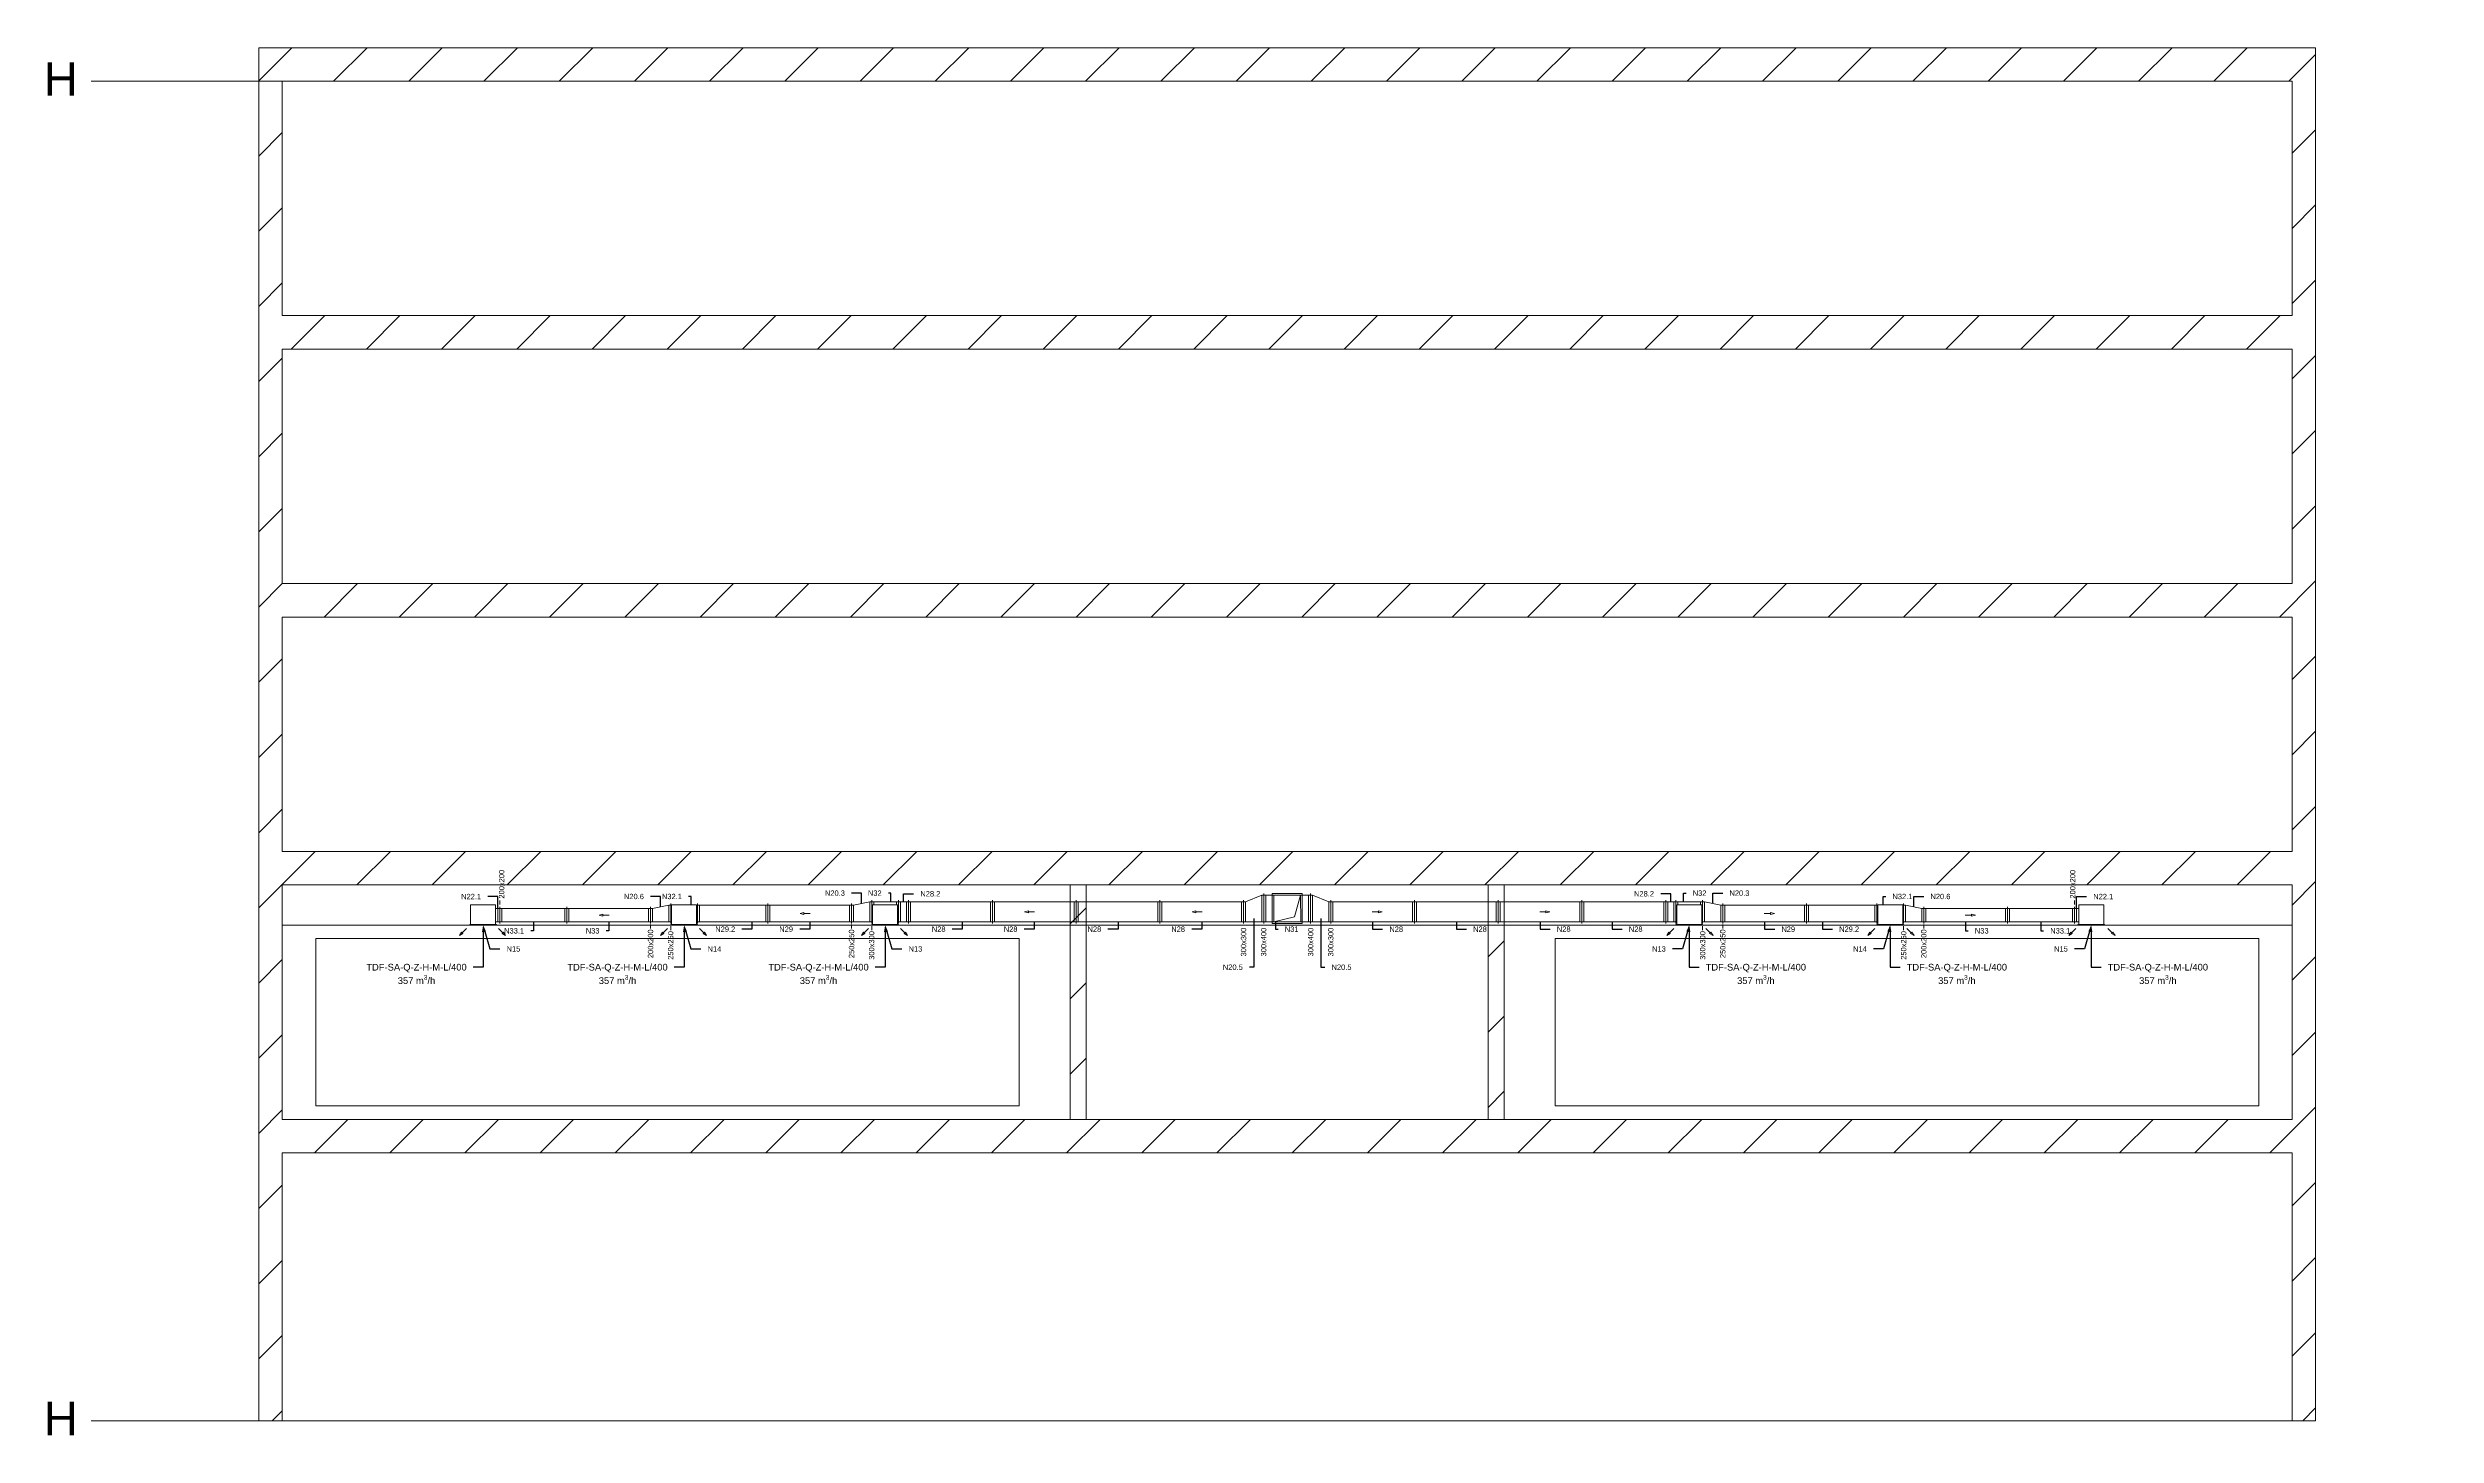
# Model space of a CAD drawing. Header units: millimetres. Extents: x 59762 to 60194, y -87842 to -87548.
# Drawn here: x 60158.5 to 60194.15, y -87785.99 to -87765.27 of the extents above; entities that cross this region are included whole.
import ezdxf
from ezdxf import colors
from ezdxf.entities.mleader import LeaderData, LeaderLine
from ezdxf.math import Vec2, Vec3

# ---------------------------------------------------------------- set-up
doc = ezdxf.new("R2010")
doc.units = ezdxf.units.MM
doc.linetypes.add('ACAD_ISO02W100', pattern=[15, 12, -3])
doc.linetypes.add('JIS_02_1.2', pattern=[2.5, 1.25, -1.25])
for name, color, linetype, lineweight in [('kanały', 7, 'Continuous', 20), ('nawi. strzałki', 150, 'Continuous', 20), ('Nawiew opis', 150, 'Continuous', 20), ('opisy', 7, 'Continuous', 13), ('wymiary', 7, 'Continuous', 13)]:
    doc.layers.add(name, color=color, linetype=linetype, lineweight=lineweight)
doc.layers.add('osie', color=7, linetype='JIS_02_1.2', lineweight=5, transparency=0.7)
doc.layers.add('podkład', color=7, linetype='Continuous', lineweight=13, transparency=0.7)
doc.styles.get("Standard").update_dxf_attribs({"font": 'arial.ttf', "height": 0.02})
doc.styles.add('styl1', font='arial.ttf', dxfattribs={"height": 0.08})
pattern_1 = [(45, (57154.0613, -93789.5931), (-0.56126601, 0.56126601), [])]

# ---------------------------------------------------------------- blocks, each defined once
blk = doc.blocks.new('_None')

msp = doc.modelspace()

# ---------------------------------------------------------------- hatches: boundary and pattern name
at = {"layer": 'podkład'}
h = msp.add_hatch(dxfattribs=at)
h.set_pattern_fill('ANSI31', color=256, scale=0.25)
h.set_pattern_definition(pattern_1)
h.paths.add_polyline_path([(60192.346013, -87765.270763), (60161.646013, -87765.270763), (60161.646013, -87785.770763), (60161.996013, -87785.770763), (60161.996013, -87781.770763), (60191.996013, -87781.770763), (60191.996013, -87785.770763), (60192.346013, -87785.770763)])
h.paths.add_polyline_path([(60161.996013, -87769.770763), (60191.996013, -87769.770763), (60191.996013, -87773.270763), (60161.996013, -87773.270763)], flags=16)
h.paths.add_polyline_path([(60161.996013, -87769.270763), (60161.996013, -87765.770763), (60191.996013, -87765.770763), (60191.996013, -87769.270763)], flags=16)
h.paths.add_polyline_path([(60161.996013, -87773.770763), (60191.996013, -87773.770763), (60191.996013, -87777.270763), (60161.996013, -87777.270763)], flags=16)
h.paths.add_polyline_path([(60161.996013, -87777.770763), (60191.996013, -87777.770763), (60191.996013, -87777.870763), (60191.996013, -87781.270763), (60161.996013, -87781.270763), (60161.996013, -87777.870763)], flags=16)
h.paths.add_polyline_path([(60162.496013, -87778.170763), (60172.996013, -87778.170763), (60172.996013, -87780.670763), (60162.496013, -87780.670763)], flags=0)
h.paths.add_polyline_path([(60180.996013, -87778.170763), (60191.496013, -87778.170763), (60191.496013, -87780.670763), (60180.996013, -87780.670763)], flags=0)
h.paths.add_polyline_path([(60180.236013, -87777.870763), (60179.996013, -87777.870763), (60179.996013, -87781.270763), (60180.236013, -87781.270763)], flags=0)
h.paths.add_polyline_path([(60173.996013, -87777.870763), (60173.756013, -87777.870763), (60173.756013, -87781.270763), (60173.996013, -87781.270763)], flags=0)
h = msp.add_hatch(dxfattribs=at)
h.set_pattern_fill('ANSI31', color=256, scale=0.25)
h.set_pattern_definition(pattern_1)
h.paths.add_polyline_path([(60173.996013, -87777.870763), (60173.756013, -87777.870763), (60173.756013, -87781.270763), (60173.996013, -87781.270763)])
h.paths.add_polyline_path([(60180.236013, -87777.870763), (60179.996013, -87777.870763), (60179.996013, -87781.270763), (60180.236013, -87781.270763)])

# ---------------------------------------------------------------- linework, layer by layer
at = {"layer": 'kanały', "ltscale": 20}
for p, q in [((60176.616013, -87777.920763), (60176.376013, -87778.020763)), ((60176.616013, -87778.320763), (60176.616013, -87777.920763)), ((60176.616013, -87777.920763), (60176.646013, -87777.920763)), ((60176.646013, -87777.895763), (60176.646013, -87777.920763)), ((60176.646013, -87777.895763), (60176.646013, -87777.920763)), ((60176.646013, -87778.320763), (60176.646013, -87777.920763)), ((60176.646013, -87778.320763), (60176.646013, -87777.920763)), ((60176.676013, -87778.320763), (60176.676013, -87777.920763)), ((60176.796013, -87777.920763), (60177.196013, -87777.920763)), ((60177.196013, -87777.920763), (60176.796013, -87777.920763)), ((60177.316013, -87777.920763), (60177.316013, -87778.320763)), ((60177.346013, -87777.895763), (60177.346013, -87777.920763)), ((60177.346013, -87777.895763), (60177.346013, -87777.920763)), ((60177.346013, -87778.320763), (60177.346013, -87777.920763)), ((60177.346013, -87778.320763), (60177.346013, -87777.920763)), ((60177.376013, -87777.920763), (60177.346013, -87777.920763)), ((60177.376013, -87777.920763), (60177.616013, -87778.020763)), ((60177.376013, -87778.320763), (60177.376013, -87777.920763)), ((60167.795013, -87778.070763), (60167.795013, -87778.045763)), ((60167.795013, -87778.070763), (60167.795013, -87778.320763)), ((60167.809013, -87778.320763), (60167.795013, -87778.320763)), ((60167.795013, -87778.345763), (60167.795013, -87778.320763)), ((60168.195013, -87778.320763), (60168.181013, -87778.320763)), ((60168.195013, -87778.070763), (60168.195013, -87778.045763)), ((60168.195013, -87778.070763), (60168.195013, -87778.045763)), ((60169.245013, -87778.070763), (60168.195013, -87778.070763)), ((60168.195013, -87778.070763), (60168.195013, -87778.320763)), ((60168.195013, -87778.070763), (60168.195013, -87778.320763)), ((60168.195013, -87778.345763), (60168.195013, -87778.320763)), ((60169.245013, -87778.320763), (60168.195013, -87778.320763)), ((60168.195013, -87778.345763), (60168.195013, -87778.320763)), ((60168.225013, -87778.070763), (60168.225013, -87778.320763)), ((60169.215013, -87778.070763), (60169.215013, -87778.320763)), ((60169.245013, -87778.070763), (60169.245013, -87778.045763)), ((60169.245013, -87778.070763), (60169.245013, -87778.045763)), ((60170.495013, -87778.070763), (60169.245013, -87778.070763)), ((60169.245013, -87778.070763), (60169.245013, -87778.320763)), ((60169.245013, -87778.070763), (60169.245013, -87778.320763)), ((60169.245013, -87778.345763), (60169.245013, -87778.320763)), ((60170.495013, -87778.320763), (60169.245013, -87778.320763)), ((60169.245013, -87778.345763), (60169.245013, -87778.320763)), ((60169.275013, -87778.070763), (60169.275013, -87778.320763)), ((60170.465013, -87778.070763), (60170.465013, -87778.320763)), ((60170.495013, -87778.070763), (60170.495013, -87778.045763)), ((60170.495013, -87778.070763), (60170.495013, -87778.320763)), ((60170.495013, -87778.345763), (60170.495013, -87778.320763)), ((60170.795013, -87778.020763), (60170.795013, -87777.995763)), ((60171.195013, -87778.020763), (60170.795013, -87778.020763)), ((60170.795013, -87778.020763), (60170.795013, -87778.320763)), ((60170.809013, -87778.320763), (60170.795013, -87778.320763)), ((60170.795013, -87778.345763), (60170.795013, -87778.320763)), ((60170.825013, -87778.020763), (60170.825013, -87778.067763)), ((60171.165013, -87778.020763), (60171.165013, -87778.067763)), ((60171.195013, -87778.320763), (60171.181013, -87778.320763)), ((60171.195013, -87778.020763), (60171.195013, -87777.995763)), ((60171.195013, -87778.020763), (60171.195013, -87778.320763)), ((60171.195013, -87778.345763), (60171.195013, -87778.320763)), ((60171.346013, -87778.020763), (60171.346013, -87777.995763)), ((60172.596013, -87778.020763), (60171.346013, -87778.020763)), ((60171.346013, -87778.020763), (60171.346013, -87778.320763)), ((60171.346013, -87778.345763), (60171.346013, -87778.320763)), ((60172.596013, -87778.320763), (60171.346013, -87778.320763)), ((60171.376013, -87778.020763), (60171.376013, -87778.320763)), ((60172.566013, -87778.020763), (60172.566013, -87778.320763)), ((60172.596013, -87778.020763), (60172.596013, -87777.995763)), ((60172.596013, -87778.020763), (60172.596013, -87777.995763)), ((60173.846013, -87778.020763), (60172.596013, -87778.020763)), ((60172.596013, -87778.020763), (60172.596013, -87778.320763)), ((60172.596013, -87778.020763), (60172.596013, -87778.320763)), ((60172.596013, -87778.345763), (60172.596013, -87778.320763)), ((60173.846013, -87778.320763), (60172.596013, -87778.320763)), ((60172.596013, -87778.345763), (60172.596013, -87778.320763)), ((60172.626013, -87778.020763), (60172.626013, -87778.320763)), ((60173.816013, -87778.020763), (60173.816013, -87778.320763)), ((60173.846013, -87778.020763), (60173.846013, -87777.995763)), ((60173.846013, -87778.020763), (60173.846013, -87777.995763)), ((60175.096013, -87778.020763), (60173.846013, -87778.020763)), ((60173.846013, -87778.020763), (60173.846013, -87778.320763)), ((60173.846013, -87778.020763), (60173.846013, -87778.320763)), ((60173.846013, -87778.345763), (60173.846013, -87778.320763)), ((60175.096013, -87778.320763), (60173.846013, -87778.320763)), ((60173.846013, -87778.345763), (60173.846013, -87778.320763)), ((60173.876013, -87778.020763), (60173.876013, -87778.320763)), ((60175.066013, -87778.020763), (60175.066013, -87778.320763)), ((60175.096013, -87778.020763), (60175.096013, -87777.995763)), ((60175.096013, -87778.020763), (60175.096013, -87777.995763)), ((60176.346013, -87778.020763), (60175.096013, -87778.020763)), ((60175.096013, -87778.020763), (60175.096013, -87778.320763)), ((60175.096013, -87778.020763), (60175.096013, -87778.320763)), ((60175.096013, -87778.345763), (60175.096013, -87778.320763)), ((60176.346013, -87778.320763), (60175.096013, -87778.320763)), ((60175.096013, -87778.345763), (60175.096013, -87778.320763)), ((60175.126013, -87778.020763), (60175.126013, -87778.320763)), ((60176.316013, -87778.020763), (60176.316013, -87778.320763)), ((60176.346013, -87777.995763), (60176.346013, -87778.020763)), ((60176.346013, -87778.020763), (60176.346013, -87777.995763)), ((60176.346013, -87778.320763), (60176.346013, -87778.020763)), ((60176.376013, -87778.020763), (60176.346013, -87778.020763)), ((60176.346013, -87778.020763), (60176.346013, -87778.320763)), ((60176.346013, -87778.320763), (60176.346013, -87778.345763)), ((60176.376013, -87778.320763), (60176.346013, -87778.320763)), ((60176.346013, -87778.345763), (60176.346013, -87778.320763)), ((60176.376013, -87778.320763), (60176.376013, -87778.020763)), ((60176.616013, -87778.320763), (60176.376013, -87778.320763)), ((60176.616013, -87778.320763), (60176.646013, -87778.320763)), ((60176.646013, -87778.320763), (60176.646013, -87778.345763)), ((60176.646013, -87778.320763), (60176.646013, -87778.345763)), ((60176.796013, -87778.320763), (60177.197513, -87778.320763)), ((60177.346013, -87778.320763), (60177.346013, -87778.345763)), ((60177.346013, -87778.320763), (60177.346013, -87778.345763)), ((60177.376013, -87778.320763), (60177.346013, -87778.320763)), ((60177.376013, -87778.320763), (60177.616013, -87778.320763)), ((60177.616013, -87778.320763), (60177.616013, -87778.020763)), ((60177.616013, -87778.020763), (60177.646013, -87778.020763)), ((60177.616013, -87778.320763), (60177.646013, -87778.320763)), ((60177.646013, -87777.995763), (60177.646013, -87778.020763)), ((60177.646013, -87778.020763), (60177.646013, -87777.995763)), ((60177.646013, -87778.320763), (60177.646013, -87778.020763)), ((60177.646013, -87778.020763), (60178.896013, -87778.020763)), ((60177.646013, -87778.020763), (60177.646013, -87778.320763)), ((60177.646013, -87778.320763), (60177.646013, -87778.345763)), ((60177.646013, -87778.320763), (60178.896013, -87778.320763)), ((60177.646013, -87778.345763), (60177.646013, -87778.320763)), ((60177.676013, -87778.020763), (60177.676013, -87778.320763)), ((60178.866013, -87778.020763), (60178.866013, -87778.320763)), ((60178.896013, -87778.020763), (60178.896013, -87777.995763)), ((60178.896013, -87778.020763), (60178.896013, -87777.995763)), ((60178.896013, -87778.020763), (60178.896013, -87778.320763)), ((60178.896013, -87778.020763), (60180.146013, -87778.020763)), ((60178.896013, -87778.020763), (60178.896013, -87778.320763)), ((60178.896013, -87778.345763), (60178.896013, -87778.320763)), ((60178.896013, -87778.320763), (60180.146013, -87778.320763)), ((60178.896013, -87778.345763), (60178.896013, -87778.320763)), ((60178.926013, -87778.020763), (60178.926013, -87778.320763)), ((60180.116013, -87778.020763), (60180.116013, -87778.320763)), ((60180.146013, -87778.020763), (60180.146013, -87777.995763)), ((60180.146013, -87778.020763), (60180.146013, -87777.995763)), ((60180.146013, -87778.020763), (60180.146013, -87778.320763)), ((60180.146013, -87778.020763), (60181.396013, -87778.020763)), ((60180.146013, -87778.020763), (60180.146013, -87778.320763)), ((60180.146013, -87778.345763), (60180.146013, -87778.320763)), ((60180.146013, -87778.320763), (60181.396013, -87778.320763)), ((60180.146013, -87778.345763), (60180.146013, -87778.320763)), ((60180.176013, -87778.020763), (60180.176013, -87778.320763)), ((60181.366013, -87778.020763), (60181.366013, -87778.320763)), ((60181.396013, -87778.020763), (60181.396013, -87777.995763)), ((60181.396013, -87778.020763), (60181.396013, -87777.995763)), ((60181.396013, -87778.020763), (60181.396013, -87778.320763)), ((60181.396013, -87778.020763), (60182.646013, -87778.020763)), ((60181.396013, -87778.020763), (60181.396013, -87778.320763)), ((60181.396013, -87778.345763), (60181.396013, -87778.320763)), ((60181.396013, -87778.320763), (60182.646013, -87778.320763)), ((60181.396013, -87778.345763), (60181.396013, -87778.320763)), ((60181.426013, -87778.020763), (60181.426013, -87778.320763)), ((60182.616013, -87778.020763), (60182.616013, -87778.320763)), ((60182.646013, -87778.020763), (60182.646013, -87777.995763)), ((60182.646013, -87778.020763), (60182.646013, -87778.320763)), ((60182.646013, -87778.345763), (60182.646013, -87778.320763)), ((60182.797013, -87778.020763), (60182.797013, -87777.995763)), ((60182.797013, -87778.020763), (60183.197013, -87778.020763)), ((60182.797013, -87778.020763), (60182.797013, -87778.320763)), ((60182.797013, -87778.320763), (60182.811013, -87778.320763)), ((60182.797013, -87778.345763), (60182.797013, -87778.320763)), ((60182.827013, -87778.020763), (60182.827013, -87778.067763)), ((60183.167013, -87778.020763), (60183.167013, -87778.067763)), ((60183.183013, -87778.320763), (60183.197013, -87778.320763)), ((60183.197013, -87778.020763), (60183.197013, -87777.995763)), ((60183.197013, -87778.020763), (60183.197013, -87778.320763)), ((60183.197013, -87778.345763), (60183.197013, -87778.320763)), ((60183.497013, -87778.070763), (60183.497013, -87778.045763)), ((60183.497013, -87778.070763), (60184.747013, -87778.070763)), ((60183.497013, -87778.070763), (60183.497013, -87778.320763)), ((60183.497013, -87778.320763), (60184.747013, -87778.320763)), ((60183.497013, -87778.345763), (60183.497013, -87778.320763)), ((60183.527013, -87778.070763), (60183.527013, -87778.320763)), ((60184.717013, -87778.070763), (60184.717013, -87778.320763)), ((60184.747013, -87778.070763), (60184.747013, -87778.045763)), ((60184.747013, -87778.070763), (60184.747013, -87778.045763)), ((60184.747013, -87778.070763), (60184.747013, -87778.320763)), ((60184.747013, -87778.070763), (60185.797013, -87778.070763)), ((60184.747013, -87778.070763), (60184.747013, -87778.320763)), ((60184.747013, -87778.345763), (60184.747013, -87778.320763)), ((60184.747013, -87778.320763), (60185.797013, -87778.320763)), ((60184.747013, -87778.345763), (60184.747013, -87778.320763)), ((60184.777013, -87778.070763), (60184.777013, -87778.320763)), ((60185.767013, -87778.070763), (60185.767013, -87778.320763)), ((60185.797013, -87778.070763), (60185.797013, -87778.045763)), ((60185.797013, -87778.070763), (60185.797013, -87778.045763)), ((60185.797013, -87778.070763), (60185.797013, -87778.320763)), ((60185.797013, -87778.070763), (60185.797013, -87778.320763)), ((60185.797013, -87778.345763), (60185.797013, -87778.320763)), ((60185.797013, -87778.320763), (60185.811013, -87778.320763)), ((60185.797013, -87778.345763), (60185.797013, -87778.320763)), ((60186.183013, -87778.320763), (60186.197013, -87778.320763)), ((60186.197013, -87778.070763), (60186.197013, -87778.045763)), ((60186.197013, -87778.070763), (60186.197013, -87778.320763)), ((60186.197013, -87778.345763), (60186.197013, -87778.320763))]:
    msp.add_line(p, q, dxfattribs=at)
at = {"layer": 'kanały'}
for p, q in [((60176.676013, -87777.920763), (60176.646013, -87777.920763)), ((60176.676013, -87777.920763), (60177.316013, -87777.920763)), ((60176.771013, -87777.920763), (60176.771013, -87777.895763)), ((60176.771013, -87777.895763), (60177.221013, -87777.895763)), ((60177.105293, -87778.244958), (60177.196013, -87777.920763)), ((60177.221013, -87777.895763), (60177.221013, -87777.920763)), ((60177.316013, -87777.920763), (60177.346013, -87777.920763)), ((60165.181013, -87778.067763), (60164.809013, -87778.067763)), ((60164.809013, -87778.067763), (60164.809013, -87778.362763)), ((60165.181013, -87778.362763), (60165.181013, -87778.067763)), ((60165.215013, -87778.120763), (60165.181013, -87778.120763)), ((60165.215013, -87778.320763), (60165.181013, -87778.320763)), ((60167.795013, -87778.070763), (60167.809013, -87778.070763)), ((60168.181013, -87778.067763), (60167.809013, -87778.067763)), ((60167.809013, -87778.067763), (60167.809013, -87778.362763)), ((60168.181013, -87778.362763), (60168.181013, -87778.067763)), ((60168.195013, -87778.070763), (60168.181013, -87778.070763)), ((60171.181013, -87778.067763), (60170.809013, -87778.067763)), ((60170.809013, -87778.067763), (60170.809013, -87778.362763)), ((60171.181013, -87778.362763), (60171.181013, -87778.067763)), ((60176.676013, -87778.320763), (60176.646013, -87778.320763)), ((60176.676013, -87778.320763), (60177.316013, -87778.320763)), ((60176.771013, -87778.320763), (60176.771013, -87778.345763)), ((60176.796013, -87778.320763), (60177.105293, -87778.244958)), ((60176.796013, -87778.320763), (60177.197513, -87778.320763)), ((60177.221013, -87778.320763), (60177.221013, -87778.345763)), ((60177.316013, -87778.320763), (60177.346013, -87778.320763)), ((60182.811013, -87778.362763), (60182.811013, -87778.067763)), ((60182.811013, -87778.067763), (60183.183013, -87778.067763)), ((60183.183013, -87778.067763), (60183.183013, -87778.362763)), ((60185.797013, -87778.070763), (60185.811013, -87778.070763)), ((60185.811013, -87778.362763), (60185.811013, -87778.067763)), ((60185.811013, -87778.067763), (60186.183013, -87778.067763)), ((60186.183013, -87778.067763), (60186.183013, -87778.362763)), ((60186.197013, -87778.070763), (60186.183013, -87778.070763)), ((60188.777013, -87778.120763), (60188.811013, -87778.120763)), ((60188.777013, -87778.320763), (60188.811013, -87778.320763)), ((60188.811013, -87778.362763), (60188.811013, -87778.067763)), ((60188.811013, -87778.067763), (60189.183013, -87778.067763)), ((60189.183013, -87778.067763), (60189.183013, -87778.362763)), ((60164.796013, -87778.370763), (60164.796013, -87778.362763)), ((60164.796013, -87778.362763), (60165.194013, -87778.362763)), ((60165.194013, -87778.370763), (60164.796013, -87778.370763)), ((60164.809013, -87778.362763), (60165.181013, -87778.362763)), ((60165.194013, -87778.362763), (60165.194013, -87778.370763)), ((60167.796013, -87778.370763), (60167.796013, -87778.362763)), ((60167.796013, -87778.362763), (60168.194013, -87778.362763)), ((60168.194013, -87778.370763), (60167.796013, -87778.370763)), ((60167.809013, -87778.362763), (60168.181013, -87778.362763)), ((60168.194013, -87778.362763), (60168.194013, -87778.370763)), ((60170.796013, -87778.370763), (60170.796013, -87778.362763)), ((60170.796013, -87778.362763), (60171.194013, -87778.362763)), ((60171.194013, -87778.370763), (60170.796013, -87778.370763)), ((60170.809013, -87778.362763), (60171.181013, -87778.362763)), ((60171.194013, -87778.362763), (60171.194013, -87778.370763)), ((60177.221013, -87778.345763), (60176.771013, -87778.345763)), ((60183.196013, -87778.362763), (60182.798013, -87778.362763)), ((60182.798013, -87778.362763), (60182.798013, -87778.370763)), ((60182.798013, -87778.370763), (60183.196013, -87778.370763)), ((60183.183013, -87778.362763), (60182.811013, -87778.362763)), ((60183.196013, -87778.370763), (60183.196013, -87778.362763)), ((60186.196013, -87778.362763), (60185.798013, -87778.362763)), ((60185.798013, -87778.362763), (60185.798013, -87778.370763)), ((60185.798013, -87778.370763), (60186.196013, -87778.370763)), ((60186.183013, -87778.362763), (60185.811013, -87778.362763)), ((60186.196013, -87778.370763), (60186.196013, -87778.362763)), ((60189.196013, -87778.362763), (60188.798013, -87778.362763)), ((60188.798013, -87778.362763), (60188.798013, -87778.370763)), ((60188.798013, -87778.370763), (60189.196013, -87778.370763)), ((60189.183013, -87778.362763), (60188.811013, -87778.362763)), ((60189.196013, -87778.370763), (60189.196013, -87778.362763))]:
    msp.add_line(p, q, dxfattribs=at)
at = {"layer": 'kanały', "linetype": 'ACAD_ISO02W100', "ltscale": 0.09}
for p, q in [((60176.771013, -87777.920763), (60176.771013, -87778.320763)), ((60176.796013, -87777.920763), (60176.796013, -87778.320763)), ((60177.196013, -87777.920763), (60177.197513, -87778.320763)), ((60177.221013, -87777.920763), (60177.221013, -87778.320763))]:
    msp.add_line(p, q, dxfattribs=at)
at = {"layer": 'kanały', "color": 7, "ltscale": 20}
for p, q in [((60165.215013, -87778.320763), (60165.215013, -87778.120763)), ((60165.215013, -87778.120763), (60165.245013, -87778.120763)), ((60165.245013, -87778.320763), (60165.215013, -87778.320763)), ((60165.245013, -87778.120763), (60165.245013, -87778.095763)), ((60165.245013, -87778.120763), (60165.245013, -87778.095763)), ((60166.245013, -87778.120763), (60165.245013, -87778.120763)), ((60165.245013, -87778.120763), (60165.245013, -87778.320763)), ((60165.245013, -87778.120763), (60165.245013, -87778.320763)), ((60165.245013, -87778.345763), (60165.245013, -87778.320763)), ((60166.245013, -87778.320763), (60165.245013, -87778.320763)), ((60165.245013, -87778.345763), (60165.245013, -87778.320763)), ((60165.275013, -87778.120763), (60165.275013, -87778.320763)), ((60166.215013, -87778.120763), (60166.215013, -87778.320763)), ((60166.245013, -87778.120763), (60166.245013, -87778.095763)), ((60166.245013, -87778.120763), (60166.245013, -87778.095763)), ((60167.495013, -87778.120763), (60166.245013, -87778.120763)), ((60166.245013, -87778.120763), (60166.245013, -87778.320763)), ((60166.245013, -87778.120763), (60166.245013, -87778.320763)), ((60166.245013, -87778.345763), (60166.245013, -87778.320763)), ((60167.495013, -87778.320763), (60166.245013, -87778.320763)), ((60166.245013, -87778.345763), (60166.245013, -87778.320763)), ((60166.275013, -87778.120763), (60166.275013, -87778.320763)), ((60167.465013, -87778.120763), (60167.465013, -87778.320763)), ((60167.495013, -87778.120763), (60167.495013, -87778.095763)), ((60167.495013, -87778.120763), (60167.495013, -87778.095763)), ((60167.495013, -87778.120763), (60167.495013, -87778.320763)), ((60167.495013, -87778.120763), (60167.495013, -87778.320763)), ((60167.495013, -87778.345763), (60167.495013, -87778.320763)), ((60167.495013, -87778.345763), (60167.495013, -87778.320763)), ((60167.765013, -87778.070763), (60167.525013, -87778.120763)), ((60167.525013, -87778.120763), (60167.525013, -87778.320763)), ((60167.765013, -87778.320763), (60167.525013, -87778.320763)), ((60167.765013, -87778.320763), (60167.765013, -87778.070763)), ((60167.765013, -87778.070763), (60167.795013, -87778.070763)), ((60167.765013, -87778.320763), (60167.795013, -87778.320763)), ((60167.795013, -87778.045763), (60167.795013, -87778.070763)), ((60167.795013, -87778.320763), (60167.795013, -87778.070763)), ((60167.795013, -87778.320763), (60167.795013, -87778.345763)), ((60170.495013, -87778.070763), (60170.495013, -87778.045763)), ((60170.495013, -87778.070763), (60170.495013, -87778.320763)), ((60170.495013, -87778.345763), (60170.495013, -87778.320763)), ((60170.765013, -87778.020763), (60170.525013, -87778.070763)), ((60170.525013, -87778.070763), (60170.525013, -87778.320763)), ((60170.765013, -87778.320763), (60170.525013, -87778.320763)), ((60170.765013, -87778.320763), (60170.765013, -87778.020763)), ((60170.765013, -87778.020763), (60170.795013, -87778.020763)), ((60170.765013, -87778.320763), (60170.795013, -87778.320763)), ((60170.795013, -87777.995763), (60170.795013, -87778.020763)), ((60170.795013, -87778.320763), (60170.795013, -87778.020763)), ((60170.795013, -87778.320763), (60170.795013, -87778.345763)), ((60171.195013, -87778.020763), (60171.195013, -87777.995763)), ((60171.346013, -87778.020763), (60171.195013, -87778.020763)), ((60171.195013, -87778.020763), (60171.195013, -87778.320763)), ((60171.195013, -87778.345763), (60171.195013, -87778.320763)), ((60171.346013, -87778.320763), (60171.195013, -87778.320763)), ((60171.225013, -87778.020763), (60171.225013, -87778.320763)), ((60171.316013, -87778.020763), (60171.316013, -87778.320763)), ((60171.346013, -87778.020763), (60171.346013, -87777.995763)), ((60171.346013, -87778.020763), (60171.346013, -87778.320763)), ((60171.346013, -87778.345763), (60171.346013, -87778.320763)), ((60182.646013, -87778.020763), (60182.646013, -87777.995763)), ((60182.646013, -87778.020763), (60182.797013, -87778.020763)), ((60182.646013, -87778.020763), (60182.646013, -87778.320763)), ((60182.646013, -87778.320763), (60182.797013, -87778.320763)), ((60182.646013, -87778.345763), (60182.646013, -87778.320763)), ((60182.676013, -87778.020763), (60182.676013, -87778.320763)), ((60182.767013, -87778.020763), (60182.767013, -87778.320763)), ((60182.797013, -87778.020763), (60182.797013, -87777.995763)), ((60182.797013, -87778.020763), (60182.797013, -87778.320763)), ((60182.797013, -87778.345763), (60182.797013, -87778.320763)), ((60183.197013, -87777.995763), (60183.197013, -87778.020763)), ((60183.197013, -87778.320763), (60183.197013, -87778.020763)), ((60183.227013, -87778.020763), (60183.197013, -87778.020763)), ((60183.197013, -87778.320763), (60183.197013, -87778.345763)), ((60183.227013, -87778.320763), (60183.197013, -87778.320763)), ((60183.227013, -87778.320763), (60183.227013, -87778.020763)), ((60183.227013, -87778.020763), (60183.467013, -87778.070763)), ((60183.227013, -87778.320763), (60183.467013, -87778.320763)), ((60183.467013, -87778.070763), (60183.467013, -87778.320763)), ((60183.497013, -87778.070763), (60183.497013, -87778.045763)), ((60183.497013, -87778.070763), (60183.497013, -87778.320763)), ((60183.497013, -87778.345763), (60183.497013, -87778.320763)), ((60186.197013, -87778.045763), (60186.197013, -87778.070763)), ((60186.197013, -87778.320763), (60186.197013, -87778.070763)), ((60186.227013, -87778.070763), (60186.197013, -87778.070763)), ((60186.197013, -87778.320763), (60186.197013, -87778.345763)), ((60186.227013, -87778.320763), (60186.197013, -87778.320763)), ((60186.227013, -87778.320763), (60186.227013, -87778.070763)), ((60186.227013, -87778.070763), (60186.467013, -87778.120763)), ((60186.227013, -87778.320763), (60186.467013, -87778.320763)), ((60186.467013, -87778.120763), (60186.467013, -87778.320763)), ((60186.497013, -87778.120763), (60186.497013, -87778.095763)), ((60186.497013, -87778.120763), (60186.497013, -87778.095763)), ((60186.497013, -87778.120763), (60186.497013, -87778.320763)), ((60186.497013, -87778.120763), (60187.747013, -87778.120763)), ((60186.497013, -87778.120763), (60186.497013, -87778.320763)), ((60186.497013, -87778.345763), (60186.497013, -87778.320763)), ((60186.497013, -87778.320763), (60187.747013, -87778.320763)), ((60186.497013, -87778.345763), (60186.497013, -87778.320763)), ((60186.527013, -87778.120763), (60186.527013, -87778.320763)), ((60187.717013, -87778.120763), (60187.717013, -87778.320763)), ((60187.747013, -87778.120763), (60187.747013, -87778.095763)), ((60187.747013, -87778.120763), (60187.747013, -87778.095763)), ((60187.747013, -87778.120763), (60187.747013, -87778.320763)), ((60187.747013, -87778.120763), (60188.747013, -87778.120763)), ((60187.747013, -87778.120763), (60187.747013, -87778.320763)), ((60187.747013, -87778.345763), (60187.747013, -87778.320763)), ((60187.747013, -87778.320763), (60188.747013, -87778.320763)), ((60187.747013, -87778.345763), (60187.747013, -87778.320763)), ((60187.777013, -87778.120763), (60187.777013, -87778.320763)), ((60188.717013, -87778.120763), (60188.717013, -87778.320763)), ((60188.747013, -87778.120763), (60188.747013, -87778.095763)), ((60188.747013, -87778.120763), (60188.747013, -87778.095763)), ((60188.747013, -87778.120763), (60188.747013, -87778.320763)), ((60188.777013, -87778.120763), (60188.747013, -87778.120763)), ((60188.747013, -87778.120763), (60188.747013, -87778.320763)), ((60188.747013, -87778.345763), (60188.747013, -87778.320763)), ((60188.747013, -87778.320763), (60188.777013, -87778.320763)), ((60188.747013, -87778.345763), (60188.747013, -87778.320763)), ((60188.777013, -87778.320763), (60188.777013, -87778.120763))]:
    msp.add_line(p, q, dxfattribs=at)
at = {"layer": 'kanały', "color": 7}
for p, q in [((60167.525013, -87778.120763), (60167.495013, -87778.120763)), ((60167.525013, -87778.320763), (60167.495013, -87778.320763)), ((60170.525013, -87778.070763), (60170.495013, -87778.070763)), ((60170.525013, -87778.320763), (60170.495013, -87778.320763)), ((60183.467013, -87778.070763), (60183.497013, -87778.070763)), ((60183.467013, -87778.320763), (60183.497013, -87778.320763)), ((60186.467013, -87778.120763), (60186.497013, -87778.120763)), ((60186.467013, -87778.320763), (60186.497013, -87778.320763))]:
    msp.add_line(p, q, dxfattribs=at)
at = {"layer": 'nawi. strzałki', "color": 7, "ltscale": 20}
for p, q in [((60166.725013, -87778.220763), (60166.782968, -87778.205234)), ((60166.725013, -87778.220763), (60166.782968, -87778.236292)), ((60166.782968, -87778.205234), (60166.782968, -87778.236292)), ((60166.875013, -87778.220763), (60166.782968, -87778.220763)), ((60169.725013, -87778.195763), (60169.782968, -87778.180234)), ((60169.725013, -87778.195763), (60169.782968, -87778.211292)), ((60169.782968, -87778.180234), (60169.782968, -87778.211292)), ((60169.875013, -87778.195763), (60169.782968, -87778.195763)), ((60173.076013, -87778.170763), (60173.133968, -87778.155234)), ((60173.076013, -87778.170763), (60173.133968, -87778.186292)), ((60173.133968, -87778.155234), (60173.133968, -87778.186292)), ((60173.226013, -87778.170763), (60173.133968, -87778.170763)), ((60175.576013, -87778.170763), (60175.633968, -87778.155234)), ((60175.576013, -87778.170763), (60175.633968, -87778.186292)), ((60175.633968, -87778.155234), (60175.633968, -87778.186292)), ((60175.726013, -87778.170763), (60175.633968, -87778.170763)), ((60178.266013, -87778.170763), (60178.358057, -87778.170763)), ((60178.416013, -87778.170763), (60178.358057, -87778.155234)), ((60178.358057, -87778.155234), (60178.358057, -87778.186292)), ((60178.416013, -87778.170763), (60178.358057, -87778.186292)), ((60180.766013, -87778.170763), (60180.858057, -87778.170763)), ((60180.916013, -87778.170763), (60180.858057, -87778.155234)), ((60180.858057, -87778.155234), (60180.858057, -87778.186292)), ((60180.916013, -87778.170763), (60180.858057, -87778.186292)), ((60184.117013, -87778.195763), (60184.209057, -87778.195763)), ((60184.267013, -87778.195763), (60184.209057, -87778.180234)), ((60184.209057, -87778.180234), (60184.209057, -87778.211292)), ((60184.267013, -87778.195763), (60184.209057, -87778.211292)), ((60187.117013, -87778.220763), (60187.209057, -87778.220763)), ((60187.267013, -87778.220763), (60187.209057, -87778.205234)), ((60187.209057, -87778.205234), (60187.209057, -87778.236292)), ((60187.267013, -87778.220763), (60187.209057, -87778.236292)), ((60164.640449, -87778.526327), (60164.670449, -87778.474365)), ((60164.640449, -87778.526327), (60164.692411, -87778.496327)), ((60164.670449, -87778.474365), (60164.692411, -87778.496327)), ((60164.746515, -87778.420261), (60164.68143, -87778.485346)), ((60165.22351, -87778.420261), (60165.288596, -87778.485346)), ((60165.277615, -87778.496327), (60165.299576, -87778.474365)), ((60165.329576, -87778.526327), (60165.277615, -87778.496327)), ((60165.329576, -87778.526327), (60165.299576, -87778.474365)), ((60167.640449, -87778.526327), (60167.670449, -87778.474365)), ((60167.640449, -87778.526327), (60167.692411, -87778.496327)), ((60167.670449, -87778.474365), (60167.692411, -87778.496327)), ((60167.746515, -87778.420261), (60167.68143, -87778.485346)), ((60168.22351, -87778.420261), (60168.288596, -87778.485346)), ((60168.277615, -87778.496327), (60168.299576, -87778.474365)), ((60168.329576, -87778.526327), (60168.277615, -87778.496327)), ((60168.329576, -87778.526327), (60168.299576, -87778.474365)), ((60170.640449, -87778.526327), (60170.670449, -87778.474365)), ((60170.640449, -87778.526327), (60170.692411, -87778.496327)), ((60170.670449, -87778.474365), (60170.692411, -87778.496327)), ((60170.746515, -87778.420261), (60170.68143, -87778.485346)), ((60171.22351, -87778.420261), (60171.288596, -87778.485346)), ((60171.277615, -87778.496327), (60171.299576, -87778.474365)), ((60171.329576, -87778.526327), (60171.277615, -87778.496327)), ((60171.329576, -87778.526327), (60171.299576, -87778.474365)), ((60182.662449, -87778.526327), (60182.692449, -87778.474365)), ((60182.662449, -87778.526327), (60182.714411, -87778.496327)), ((60182.714411, -87778.496327), (60182.692449, -87778.474365)), ((60182.768515, -87778.420261), (60182.70343, -87778.485346)), ((60183.24551, -87778.420261), (60183.310596, -87778.485346)), ((60183.321576, -87778.474365), (60183.299615, -87778.496327)), ((60183.351576, -87778.526327), (60183.299615, -87778.496327)), ((60183.351576, -87778.526327), (60183.321576, -87778.474365)), ((60185.662449, -87778.526327), (60185.692449, -87778.474365)), ((60185.662449, -87778.526327), (60185.714411, -87778.496327)), ((60185.714411, -87778.496327), (60185.692449, -87778.474365)), ((60185.768515, -87778.420261), (60185.70343, -87778.485346)), ((60186.24551, -87778.420261), (60186.310596, -87778.485346)), ((60186.321576, -87778.474365), (60186.299615, -87778.496327)), ((60186.351576, -87778.526327), (60186.299615, -87778.496327)), ((60186.351576, -87778.526327), (60186.321576, -87778.474365)), ((60188.662449, -87778.526327), (60188.692449, -87778.474365)), ((60188.662449, -87778.526327), (60188.714411, -87778.496327)), ((60188.714411, -87778.496327), (60188.692449, -87778.474365)), ((60188.768515, -87778.420261), (60188.70343, -87778.485346)), ((60189.24551, -87778.420261), (60189.310596, -87778.485346)), ((60189.321576, -87778.474365), (60189.299615, -87778.496327)), ((60189.351576, -87778.526327), (60189.299615, -87778.496327)), ((60189.351576, -87778.526327), (60189.321576, -87778.474365))]:
    msp.add_line(p, q, dxfattribs=at)
at = {"layer": 'osie', "ltscale": 20}
for p, q in [((60159.146013, -87765.770763), (60194.146013, -87765.770763)), ((60159.146013, -87785.770763), (60194.146013, -87785.770763))]:
    msp.add_line(p, q, dxfattribs=at)
at = {"layer": 'podkład'}
for p, q in [((60161.646013, -87785.770763), (60161.646013, -87765.270763)), ((60161.646013, -87765.270763), (60192.346013, -87765.270763)), ((60192.346013, -87765.270763), (60192.346013, -87785.770763)), ((60161.996013, -87769.270763), (60161.996013, -87765.770763)), ((60161.996013, -87765.770763), (60191.996013, -87765.770763)), ((60191.996013, -87765.770763), (60191.996013, -87769.270763)), ((60161.996013, -87769.270763), (60191.996013, -87769.270763)), ((60161.996013, -87773.270763), (60161.996013, -87769.770763)), ((60161.996013, -87769.770763), (60191.996013, -87769.770763)), ((60191.996013, -87769.770763), (60191.996013, -87773.270763)), ((60161.996013, -87773.270763), (60191.996013, -87773.270763)), ((60161.996013, -87777.270763), (60161.996013, -87773.770763)), ((60161.996013, -87773.770763), (60191.996013, -87773.770763)), ((60191.996013, -87773.770763), (60191.996013, -87777.270763)), ((60161.996013, -87777.270763), (60191.996013, -87777.270763)), ((60161.996013, -87777.270763), (60191.996013, -87777.270763)), ((60161.996013, -87777.870763), (60161.996013, -87777.770763)), ((60161.996013, -87777.770763), (60191.996013, -87777.770763)), ((60161.996013, -87781.270763), (60161.996013, -87777.870763)), ((60173.756013, -87777.870763), (60173.756013, -87777.770763)), ((60173.756013, -87781.270763), (60173.756013, -87777.870763)), ((60173.996013, -87777.870763), (60173.996013, -87777.770763)), ((60173.996013, -87781.270763), (60173.996013, -87777.870763)), ((60179.996013, -87777.870763), (60179.996013, -87777.770763)), ((60179.996013, -87781.270763), (60179.996013, -87777.870763)), ((60180.236013, -87777.870763), (60180.236013, -87777.770763)), ((60180.236013, -87781.270763), (60180.236013, -87777.870763)), ((60191.996013, -87777.870763), (60191.996013, -87777.770763)), ((60191.996013, -87781.270763), (60191.996013, -87777.870763)), ((60170.765013, -87778.320763), (60170.462184, -87778.320763)), ((60183.227013, -87778.320763), (60183.529841, -87778.320763)), ((60161.996013, -87778.370763), (60191.996013, -87778.370763)), ((60161.996013, -87781.270763), (60191.996013, -87781.270763)), ((60161.996013, -87781.770763), (60191.996013, -87781.770763)), ((60161.996013, -87781.770763), (60161.996013, -87785.770763)), ((60191.996013, -87781.770763), (60191.996013, -87785.770763)), ((60161.646013, -87785.770763), (60192.346013, -87785.770763))]:
    msp.add_line(p, q, dxfattribs=at)
for points in [[(60162.496013, -87778.570763), (60172.996013, -87778.570763), (60172.996013, -87781.070763), (60162.496013, -87781.070763)], [(60191.496013, -87778.570763), (60180.996013, -87778.570763), (60180.996013, -87781.070763), (60191.496013, -87781.070763)]]:
    msp.add_lwpolyline(points, close=True, dxfattribs=at)
at = {"layer": 'wymiary', "color": 7}
for p, q in [((60165.245013, -87778.061734), (60165.245013, -87778.001379)), ((60188.747013, -87778.061734), (60188.747013, -87778.001379)), ((60167.495013, -87778.421791), (60167.495013, -87778.361435)), ((60167.795013, -87778.446791), (60167.795013, -87778.386435)), ((60170.495013, -87778.421791), (60170.495013, -87778.361435)), ((60170.795013, -87778.446791), (60170.795013, -87778.386435)), ((60183.197013, -87778.446791), (60183.197013, -87778.386435)), ((60183.497013, -87778.421791), (60183.497013, -87778.361435)), ((60186.197013, -87778.446791), (60186.197013, -87778.386435)), ((60186.497013, -87778.421791), (60186.497013, -87778.361435))]:
    msp.add_line(p, q, dxfattribs=at)

# ---------------------------------------------------------------- texts
at = {"layer": 'opisy', "char_height": 0.5, "attachment_point": 1}
for insert in [(60158.440092, -87765.486633), (60158.440092, -87785.486633)]:
    msp.add_mtext_dynamic_manual_height_columns('H ', width=0.9375, gutter_width=4.6875, heights=[0], dxfattribs=dict(at, insert=insert))
at = {"layer": 'wymiary', "color": 7, "ltscale": 20, "char_height": 0.08, "rotation": 90, "style": 'styl1'}
for s, insert, attachment_point in [('200x200', (60165.312312, -87777.97412), 7), ('200x200', (60188.679713, -87777.97412), 1), ('200x200', (60167.534726, -87778.862992), 7), ('250x250', (60167.834726, -87778.887992), 7), ('250x250', (60170.534726, -87778.862992), 7), ('300x300', (60170.834726, -87778.887992), 7), ('300x300', (60183.1573, -87778.887992), 1), ('250x250', (60183.4573, -87778.862992), 1), ('250x250', (60186.1573, -87778.887992), 1), ('200x200', (60186.4573, -87778.862992), 1)]:
    msp.add_mtext_dynamic_manual_height_columns(s, width=0.44264358, gutter_width=1, heights=[0], dxfattribs=dict(at, insert=insert, attachment_point=attachment_point))
at = {"layer": 'wymiary', "ltscale": 20, "char_height": 0.08, "rotation": 90, "style": 'styl1'}
for s, insert, attachment_point in [('300x300', (60176.385726, -87778.837992), 7), ('300x400', (60176.685726, -87778.837992), 7), ('300x400', (60177.3063, -87778.837992), 1), ('300x300', (60177.6063, -87778.837992), 1)]:
    msp.add_mtext_dynamic_manual_height_columns(s, width=0.44264358, gutter_width=1, heights=[0], dxfattribs=dict(at, insert=insert, attachment_point=attachment_point))

# ---------------------------------------------------------------- leaders
at = {"layer": 'Nawiew opis', "color": 7, "ltscale": 20}
ml = msp.add_multileader_mtext('Standard', dxfattribs=at)
ml.set_content('\\A1;TDF-SA-Q-Z-H-M-L/400\\P357 m{\\H0.7x;\\S3^ ;}/h', color=7, style='styl1')
ml.set_leader_properties()
ml.build(insert=Vec2(0, 0))
ml.multileader.update_dxf_attribs({"dogleg_length": 0.3, "arrow_head_size": 0.1})
ctx = ml.context
ctx.base_point, ctx.char_height, ctx.arrow_head_size, ctx.landing_gap_size, ctx.plane_origin = Vec3(60163.157087, -87778.999152), 0.1, 0.1, 0.1, Vec3(60164.935013, -87778.132763)
ctx.text_align_type = 1
notes = []
notes.append((ctx, [(0, (1, 1, 0), (60164.995013, -87778.999152), (-1, 0), 0.15, [(0, [(60164.995013, -87778.370763)], 0, [])])]))
ctx.mtext.insert, ctx.mtext.alignment, ctx.mtext.flow_direction = Vec3(60164.00105, -87778.948265), 2, 5
ml = msp.add_multileader_mtext('Standard', dxfattribs=at)
ml.set_content('\\A1;TDF-SA-Q-Z-H-M-L/400\\P357 m{\\H0.7x;\\S3^ ;}/h', color=7, style='styl1')
ml.set_leader_properties()
ml.build(insert=Vec2(0, 0))
ml.multileader.update_dxf_attribs({"dogleg_length": 0.3, "arrow_head_size": 0.1})
ctx = ml.context
ctx.base_point, ctx.char_height, ctx.arrow_head_size, ctx.landing_gap_size, ctx.plane_origin = Vec3(60166.157087, -87778.999152), 0.1, 0.1, 0.1, Vec3(60167.935013, -87778.132763)
ctx.text_align_type = 1
notes.append((ctx, [(0, (1, 1, 0), (60167.995013, -87778.999152), (-1, 0), 0.15, [(0, [(60167.995013, -87778.370763)], 0, [])])]))
ctx.mtext.insert, ctx.mtext.alignment, ctx.mtext.flow_direction = Vec3(60167.00105, -87778.948265), 2, 5
ml = msp.add_multileader_mtext('Standard', dxfattribs=at)
ml.set_content('\\A1;TDF-SA-Q-Z-H-M-L/400\\P357 m{\\H0.7x;\\S3^ ;}/h', color=7, style='styl1')
ml.set_leader_properties()
ml.build(insert=Vec2(0, 0))
ml.multileader.update_dxf_attribs({"dogleg_length": 0.3, "arrow_head_size": 0.1})
ctx = ml.context
ctx.base_point, ctx.char_height, ctx.arrow_head_size, ctx.landing_gap_size, ctx.plane_origin = Vec3(60169.157087, -87778.999152), 0.1, 0.1, 0.1, Vec3(60170.935013, -87778.132763)
ctx.text_align_type = 1
notes.append((ctx, [(0, (1, 1, 0), (60170.995013, -87778.999152), (-1, 0), 0.15, [(0, [(60170.995013, -87778.370763)], 0, [])])]))
ctx.mtext.insert, ctx.mtext.alignment, ctx.mtext.flow_direction = Vec3(60170.00105, -87778.948265), 2, 5
ml = msp.add_multileader_mtext('Standard', dxfattribs=at)
ml.set_content('\\A1;TDF-SA-Q-Z-H-M-L/400\\P357 m{\\H0.7x;\\S3^ ;}/h', color=7, style='styl1')
ml.set_leader_properties()
ml.build(insert=Vec2(0, 0))
ml.multileader.update_dxf_attribs({"dogleg_length": 0.3, "arrow_head_size": 0.1})
ctx = ml.context
ctx.base_point, ctx.char_height, ctx.arrow_head_size, ctx.landing_gap_size, ctx.plane_origin = Vec3(60183.147013, -87778.999152), 0.1, 0.1, 0.1, Vec3(60183.057013, -87778.132763)
ctx.text_align_type = 1
notes.append((ctx, [(0, (1, 1, 0), (60182.997013, -87778.999152), (1, 0), 0.15, [(0, [(60182.997013, -87778.370763)], 0, [])])]))
ctx.mtext.insert, ctx.mtext.alignment, ctx.mtext.flow_direction = Vec3(60183.990976, -87778.948265), 2, 5
ml = msp.add_multileader_mtext('Standard', dxfattribs=at)
ml.set_content('\\A1;TDF-SA-Q-Z-H-M-L/400\\P357 m{\\H0.7x;\\S3^ ;}/h', color=7, style='styl1')
ml.set_leader_properties()
ml.build(insert=Vec2(0, 0))
ml.multileader.update_dxf_attribs({"dogleg_length": 0.3, "arrow_head_size": 0.1})
ctx = ml.context
ctx.base_point, ctx.char_height, ctx.arrow_head_size, ctx.landing_gap_size, ctx.plane_origin = Vec3(60186.147013, -87778.999152), 0.1, 0.1, 0.1, Vec3(60186.057013, -87778.132763)
ctx.text_align_type = 1
notes.append((ctx, [(0, (1, 1, 0), (60185.997013, -87778.999152), (1, 0), 0.15, [(0, [(60185.997013, -87778.370763)], 0, [])])]))
ctx.mtext.insert, ctx.mtext.alignment, ctx.mtext.flow_direction = Vec3(60186.990976, -87778.948265), 2, 5
ml = msp.add_multileader_mtext('Standard', dxfattribs=at)
ml.set_content('\\A1;TDF-SA-Q-Z-H-M-L/400\\P357 m{\\H0.7x;\\S3^ ;}/h', color=7, style='styl1')
ml.set_leader_properties()
ml.build(insert=Vec2(0, 0))
ml.multileader.update_dxf_attribs({"dogleg_length": 0.3, "arrow_head_size": 0.1})
ctx = ml.context
ctx.base_point, ctx.char_height, ctx.arrow_head_size, ctx.landing_gap_size, ctx.plane_origin = Vec3(60189.147013, -87778.999152), 0.1, 0.1, 0.1, Vec3(60189.057013, -87778.132763)
ctx.text_align_type = 1
notes.append((ctx, [(0, (1, 1, 0), (60188.997013, -87778.999152), (1, 0), 0.15, [(0, [(60188.997013, -87778.370763)], 0, [])])]))
ctx.mtext.insert, ctx.mtext.alignment, ctx.mtext.flow_direction = Vec3(60189.990976, -87778.948265), 2, 5
at = {"layer": 'wymiary'}
ml = msp.add_multileader_mtext('Standard', dxfattribs=at)
ml.set_content('N22.1', color=256, style='styl1')
ml.set_leader_properties()
ml.set_arrow_properties(name='NONE')
ml.build(insert=Vec2(0, 0))
ml.multileader.update_dxf_attribs({"dogleg_length": 0.15, "arrow_head_size": 0.1})
ctx = ml.context
ctx.base_point, ctx.char_height, ctx.arrow_head_size, ctx.landing_gap_size, ctx.plane_origin = Vec3(60164.595818, -87777.943352), 0.08, 0.1, 0.1, Vec3(60165.093161, -87778.787254)
ctx.text_align_type = 2
notes.append((ctx, [(1, (1, 1, 0), (60165.215013, -87777.943352), (-1, 0), 0.15, [(0, [(60165.215013, -87778.120763)], 0, [])])]))
ctx.mtext.insert, ctx.mtext.width, ctx.mtext.alignment, ctx.mtext.flow_direction = Vec3(60164.965013, -87777.903352), 0.51353508, 3, 5
ml = msp.add_multileader_mtext('Standard', dxfattribs=at)
ml.set_content('N20.6', color=256, style='styl1')
ml.set_leader_properties()
ml.set_arrow_properties(name='NONE')
ml.build(insert=Vec2(0, 0))
ml.multileader.update_dxf_attribs({"dogleg_length": 0.15, "arrow_head_size": 0.1})
ctx = ml.context
ctx.base_point, ctx.char_height, ctx.arrow_head_size, ctx.landing_gap_size, ctx.plane_origin = Vec3(60167.010429, -87777.943352), 0.08, 0.1, 0.1, Vec3(60167.749435, -87778.656028)
ctx.text_align_type = 2
notes.append((ctx, [(1, (1, 1, 0), (60167.645013, -87777.943352), (-1, 0), 0.15, [(0, [(60167.645013, -87778.095763)], 0, [])])]))
ctx.mtext.insert, ctx.mtext.width, ctx.mtext.alignment, ctx.mtext.flow_direction = Vec3(60167.395013, -87777.90267), 0.51353508, 3, 5
ml = msp.add_multileader_mtext('Standard', dxfattribs=at)
ml.set_content('N32.1', color=256, style='styl1')
ml.set_leader_properties()
ml.set_arrow_properties(name='NONE')
ml.build(insert=Vec2(0, 0))
ml.multileader.update_dxf_attribs({"dogleg_length": 0.15, "arrow_head_size": 0.1})
ctx = ml.context
ctx.base_point, ctx.char_height, ctx.arrow_head_size, ctx.landing_gap_size, ctx.plane_origin = Vec3(60167.593179, -87777.943352), 0.08, 0.1, 0.1, Vec3(60168.352299, -87778.643528)
ctx.text_align_type = 2
notes.append((ctx, [(1, (1, 1, 0), (60168.100599, -87777.943352), (-1, 0), 0.038225, [(0, [(60168.100599, -87778.070763)], 0, [])])]))
ctx.mtext.insert, ctx.mtext.width, ctx.mtext.alignment, ctx.mtext.flow_direction = Vec3(60167.962374, -87777.902643), 0.51353508, 3, 5
ml = msp.add_multileader_mtext('Standard', dxfattribs=at)
ml.set_content('N20.3', color=256, style='styl1')
ml.set_leader_properties()
ml.set_arrow_properties(name='NONE')
ml.build(insert=Vec2(0, 0))
ml.multileader.update_dxf_attribs({"dogleg_length": 0.15, "arrow_head_size": 0.1})
ctx = ml.context
ctx.base_point, ctx.char_height, ctx.arrow_head_size, ctx.landing_gap_size, ctx.plane_origin = Vec3(60170.010374, -87777.893352), 0.08, 0.1, 0.1, Vec3(60170.749435, -87778.606028)
ctx.text_align_type = 2
notes.append((ctx, [(1, (1, 1, 0), (60170.645013, -87777.893352), (-1, 0), 0.15, [(0, [(60170.645013, -87778.045763)], 0, [])])]))
ctx.mtext.insert, ctx.mtext.width, ctx.mtext.alignment, ctx.mtext.flow_direction = Vec3(60170.395013, -87777.852643), 0.51353508, 3, 5
ml = msp.add_multileader_mtext('Standard', dxfattribs=at)
ml.set_content('N32', color=256, style='styl1')
ml.set_leader_properties()
ml.set_arrow_properties(name='NONE')
ml.build(insert=Vec2(0, 0))
ml.multileader.update_dxf_attribs({"dogleg_length": 0.15, "arrow_head_size": 0.1})
ctx = ml.context
ctx.base_point, ctx.char_height, ctx.arrow_head_size, ctx.landing_gap_size, ctx.plane_origin = Vec3(60170.652637, -87777.893352), 0.08, 0.1, 0.1, Vec3(60171.333176, -87778.593528)
ctx.text_align_type = 2
notes.append((ctx, [(1, (1, 1, 0), (60171.081476, -87777.893352), (-1, 0), 0.038225, [(0, [(60171.081476, -87778.020763)], 0, [])])]))
ctx.mtext.insert, ctx.mtext.width, ctx.mtext.alignment, ctx.mtext.flow_direction = Vec3(60170.943251, -87777.852643), 0.51353508, 3, 5
ml = msp.add_multileader_mtext('Standard', dxfattribs=at)
ml.set_content('N28.2', color=256, style='styl1')
ml.set_leader_properties()
ml.set_arrow_properties(name='NONE')
ml.build(insert=Vec2(0, 0))
ml.multileader.update_dxf_attribs({"dogleg_length": 0.15, "arrow_head_size": 0.1})
ctx = ml.context
ctx.base_point, ctx.char_height, ctx.arrow_head_size, ctx.landing_gap_size, ctx.plane_origin = Vec3(60171.421013, -87777.903107), 0.08, 0.1, 0.1, Vec3(60171.375435, -87778.593528)
notes.append((ctx, [(0, (1, 1, 0), (60171.271013, -87777.903107), (1, 0), 0.15, [(0, [(60171.271013, -87778.020763)], 0, [])])]))
ctx.mtext.insert, ctx.mtext.width, ctx.mtext.flow_direction = Vec3(60171.521013, -87777.862424), 0.51353508, 5
ml = msp.add_multileader_mtext('Standard', dxfattribs=at)
ml.set_content('N28.2', color=256, style='styl1')
ml.set_leader_properties()
ml.set_arrow_properties(name='NONE')
ml.build(insert=Vec2(0, 0))
ml.multileader.update_dxf_attribs({"dogleg_length": 0.15, "arrow_head_size": 0.1})
ctx = ml.context
ctx.base_point, ctx.char_height, ctx.arrow_head_size, ctx.landing_gap_size, ctx.plane_origin = Vec3(60182.087193, -87777.903107), 0.08, 0.1, 0.1, Vec3(60182.61659, -87778.593528)
ctx.text_align_type = 2
notes.append((ctx, [(0, (1, 1, 0), (60182.721013, -87777.903107), (-1, 0), 0.15, [(0, [(60182.721013, -87778.020763)], 0, [])])]))
ctx.mtext.insert, ctx.mtext.width, ctx.mtext.alignment, ctx.mtext.flow_direction = Vec3(60182.471013, -87777.862424), 0.51353508, 3, 5
ml = msp.add_multileader_mtext('Standard', dxfattribs=at)
ml.set_content('N32', color=256, style='styl1')
ml.set_leader_properties()
ml.set_arrow_properties(name='NONE')
ml.build(insert=Vec2(0, 0))
ml.multileader.update_dxf_attribs({"dogleg_length": 0.15, "arrow_head_size": 0.1})
ctx = ml.context
ctx.base_point, ctx.char_height, ctx.arrow_head_size, ctx.landing_gap_size, ctx.plane_origin = Vec3(60182.948775, -87777.893352), 0.08, 0.1, 0.1, Vec3(60182.65885, -87778.593528)
notes.append((ctx, [(1, (1, 1, 0), (60182.91055, -87777.893352), (1, 0), 0.038225, [(0, [(60182.91055, -87778.020763)], 0, [])])]))
ctx.mtext.insert, ctx.mtext.width, ctx.mtext.flow_direction = Vec3(60183.048775, -87777.852643), 0.51353508, 5
ml = msp.add_multileader_mtext('Standard', dxfattribs=at)
ml.set_content('N20.3', color=256, style='styl1')
ml.set_leader_properties()
ml.set_arrow_properties(name='NONE')
ml.build(insert=Vec2(0, 0))
ml.multileader.update_dxf_attribs({"dogleg_length": 0.15, "arrow_head_size": 0.1})
ctx = ml.context
ctx.base_point, ctx.char_height, ctx.arrow_head_size, ctx.landing_gap_size, ctx.plane_origin = Vec3(60183.497013, -87777.893352), 0.08, 0.1, 0.1, Vec3(60183.24259, -87778.606028)
notes.append((ctx, [(1, (1, 1, 0), (60183.347013, -87777.893352), (1, 0), 0.15, [(0, [(60183.347013, -87778.045763)], 0, [])])]))
ctx.mtext.insert, ctx.mtext.width, ctx.mtext.flow_direction = Vec3(60183.597013, -87777.852643), 0.51353508, 5
ml = msp.add_multileader_mtext('Standard', dxfattribs=at)
ml.set_content('N32.1', color=256, style='styl1')
ml.set_leader_properties()
ml.set_arrow_properties(name='NONE')
ml.build(insert=Vec2(0, 0))
ml.multileader.update_dxf_attribs({"dogleg_length": 0.15, "arrow_head_size": 0.1})
ctx = ml.context
ctx.base_point, ctx.char_height, ctx.arrow_head_size, ctx.landing_gap_size, ctx.plane_origin = Vec3(60185.929652, -87777.943352), 0.08, 0.1, 0.1, Vec3(60185.639727, -87778.643528)
notes.append((ctx, [(1, (1, 1, 0), (60185.891427, -87777.943352), (1, 0), 0.038225, [(0, [(60185.891427, -87778.070763)], 0, [])])]))
ctx.mtext.insert, ctx.mtext.width, ctx.mtext.flow_direction = Vec3(60186.029652, -87777.902643), 0.51353508, 5
ml = msp.add_multileader_mtext('Standard', dxfattribs=at)
ml.set_content('N20.6', color=256, style='styl1')
ml.set_leader_properties()
ml.set_arrow_properties(name='NONE')
ml.build(insert=Vec2(0, 0))
ml.multileader.update_dxf_attribs({"dogleg_length": 0.15, "arrow_head_size": 0.1})
ctx = ml.context
ctx.base_point, ctx.char_height, ctx.arrow_head_size, ctx.landing_gap_size, ctx.plane_origin = Vec3(60186.497013, -87777.943352), 0.08, 0.1, 0.1, Vec3(60186.24259, -87778.656028)
notes.append((ctx, [(1, (1, 1, 0), (60186.347013, -87777.943352), (1, 0), 0.15, [(0, [(60186.347013, -87778.095763)], 0, [])])]))
ctx.mtext.insert, ctx.mtext.width, ctx.mtext.flow_direction = Vec3(60186.597013, -87777.90267), 0.51353508, 5
ml = msp.add_multileader_mtext('Standard', dxfattribs=at)
ml.set_content('N22.1', color=256, style='styl1')
ml.set_leader_properties()
ml.set_arrow_properties(name='NONE')
ml.build(insert=Vec2(0, 0))
ml.multileader.update_dxf_attribs({"dogleg_length": 0.15, "arrow_head_size": 0.1})
ctx = ml.context
ctx.base_point, ctx.char_height, ctx.arrow_head_size, ctx.landing_gap_size, ctx.plane_origin = Vec3(60188.927013, -87777.943352), 0.08, 0.1, 0.1, Vec3(60188.898864, -87778.787254)
notes.append((ctx, [(1, (1, 1, 0), (60188.777013, -87777.943352), (1, 0), 0.15, [(0, [(60188.777013, -87778.120763)], 0, [])])]))
ctx.mtext.insert, ctx.mtext.width, ctx.mtext.flow_direction = Vec3(60189.027013, -87777.903352), 0.51353508, 5
ml = msp.add_multileader_mtext('Standard', dxfattribs=at)
ml.set_content('N33.1', color=256, style='styl1')
ml.set_leader_properties()
ml.set_arrow_properties(name='NONE')
ml.build(insert=Vec2(0, 0))
ml.multileader.update_dxf_attribs({"dogleg_length": 0.15, "arrow_head_size": 0.1})
ctx = ml.context
ctx.base_point, ctx.char_height, ctx.arrow_head_size, ctx.landing_gap_size, ctx.plane_origin = Vec3(60165.237593, -87778.456206), 0.08, 0.1, 0.1, Vec3(60165.996713, -87778.893528)
ctx.text_align_type = 2
notes.append((ctx, [(1, (1, 1, 0), (60165.745013, -87778.456206), (-1, 0), 0.038225, [(0, [(60165.745013, -87778.320763)], 0, [])])]))
ctx.mtext.insert, ctx.mtext.width, ctx.mtext.alignment, ctx.mtext.flow_direction = Vec3(60165.606788, -87778.415496), 0.51353508, 3, 5
ml = msp.add_multileader_mtext('Standard', dxfattribs=at)
ml.set_content('N33', color=256, style='styl1')
ml.set_leader_properties()
ml.set_arrow_properties(name='NONE')
ml.build(insert=Vec2(0, 0))
ml.multileader.update_dxf_attribs({"dogleg_length": 0.15, "arrow_head_size": 0.1})
ctx = ml.context
ctx.base_point, ctx.char_height, ctx.arrow_head_size, ctx.landing_gap_size, ctx.plane_origin = Vec3(60166.440356, -87778.456206), 0.08, 0.1, 0.1, Vec3(60167.121713, -87778.893528)
ctx.text_align_type = 2
notes.append((ctx, [(1, (1, 1, 0), (60166.870013, -87778.456206), (-1, 0), 0.038225, [(0, [(60166.870013, -87778.320763)], 0, [])])]))
ctx.mtext.insert, ctx.mtext.width, ctx.mtext.alignment, ctx.mtext.flow_direction = Vec3(60166.731788, -87778.415496), 0.51353508, 3, 5
ml = msp.add_multileader_mtext('Standard', dxfattribs=at)
ml.set_content('N29.2', color=256, style='styl1')
ml.set_leader_properties()
ml.set_arrow_properties(name='NONE')
ml.build(insert=Vec2(0, 0))
ml.multileader.update_dxf_attribs({"dogleg_length": 0.15, "arrow_head_size": 0.1})
ctx = ml.context
ctx.base_point, ctx.char_height, ctx.arrow_head_size, ctx.landing_gap_size, ctx.plane_origin = Vec3(60168.374147, -87778.431206), 0.08, 0.1, 0.1, Vec3(60169.112389, -87778.893528)
ctx.text_align_type = 2
notes.append((ctx, [(1, (1, 1, 0), (60169.007967, -87778.431206), (-1, 0), 0.15, [(0, [(60169.007967, -87778.320763)], 0, [])])]))
ctx.mtext.insert, ctx.mtext.width, ctx.mtext.alignment, ctx.mtext.flow_direction = Vec3(60168.757967, -87778.390524), 0.51353508, 3, 5
ml = msp.add_multileader_mtext('Standard', dxfattribs=at)
ml.set_content('N29', color=256, style='styl1')
ml.set_leader_properties()
ml.set_arrow_properties(name='NONE')
ml.build(insert=Vec2(0, 0))
ml.multileader.update_dxf_attribs({"dogleg_length": 0.15, "arrow_head_size": 0.1})
ctx = ml.context
ctx.base_point, ctx.char_height, ctx.arrow_head_size, ctx.landing_gap_size, ctx.plane_origin = Vec3(60169.328417, -87778.431206), 0.08, 0.1, 0.1, Vec3(60169.974435, -87778.893528)
ctx.text_align_type = 2
notes.append((ctx, [(1, (1, 1, 0), (60169.870013, -87778.431206), (-1, 0), 0.15, [(0, [(60169.870013, -87778.320763)], 0, [])])]))
ctx.mtext.insert, ctx.mtext.width, ctx.mtext.alignment, ctx.mtext.flow_direction = Vec3(60169.620013, -87778.390524), 0.51353508, 3, 5
ml = msp.add_multileader_mtext('Standard', dxfattribs=at)
ml.set_content('N28', color=256, style='styl1')
ml.set_leader_properties()
ml.set_arrow_properties(name='NONE')
ml.build(insert=Vec2(0, 0))
ml.multileader.update_dxf_attribs({"dogleg_length": 0.15, "arrow_head_size": 0.1})
ctx = ml.context
ctx.base_point, ctx.char_height, ctx.arrow_head_size, ctx.landing_gap_size, ctx.plane_origin = Vec3(60171.605339, -87778.431206), 0.08, 0.1, 0.1, Vec3(60172.251358, -87778.893528)
ctx.text_align_type = 2
notes.append((ctx, [(1, (1, 1, 0), (60172.146935, -87778.431206), (-1, 0), 0.15, [(0, [(60172.146935, -87778.320763)], 0, [])])]))
ctx.mtext.insert, ctx.mtext.width, ctx.mtext.alignment, ctx.mtext.flow_direction = Vec3(60171.896935, -87778.390524), 0.51353508, 3, 5
ml = msp.add_multileader_mtext('Standard', dxfattribs=at)
ml.set_content('N28', color=256, style='styl1')
ml.set_leader_properties()
ml.set_arrow_properties(name='NONE')
ml.build(insert=Vec2(0, 0))
ml.multileader.update_dxf_attribs({"dogleg_length": 0.15, "arrow_head_size": 0.1})
ctx = ml.context
ctx.base_point, ctx.char_height, ctx.arrow_head_size, ctx.landing_gap_size, ctx.plane_origin = Vec3(60172.679417, -87778.431206), 0.08, 0.1, 0.1, Vec3(60173.325435, -87778.893528)
ctx.text_align_type = 2
notes.append((ctx, [(1, (1, 1, 0), (60173.221013, -87778.431206), (-1, 0), 0.15, [(0, [(60173.221013, -87778.320763)], 0, [])])]))
ctx.mtext.insert, ctx.mtext.width, ctx.mtext.alignment, ctx.mtext.flow_direction = Vec3(60172.971013, -87778.390524), 0.51353508, 3, 5
ml = msp.add_multileader_mtext('Standard', dxfattribs=at)
ml.set_content('N28', color=256, style='styl1')
ml.set_leader_properties()
ml.set_arrow_properties(name='NONE')
ml.build(insert=Vec2(0, 0))
ml.multileader.update_dxf_attribs({"dogleg_length": 0.15, "arrow_head_size": 0.1})
ctx = ml.context
ctx.base_point, ctx.char_height, ctx.arrow_head_size, ctx.landing_gap_size, ctx.plane_origin = Vec3(60173.929417, -87778.431206), 0.08, 0.1, 0.1, Vec3(60174.575435, -87778.893528)
ctx.text_align_type = 2
notes.append((ctx, [(1, (1, 1, 0), (60174.471013, -87778.431206), (-1, 0), 0.15, [(0, [(60174.471013, -87778.320763)], 0, [])])]))
ctx.mtext.insert, ctx.mtext.width, ctx.mtext.alignment, ctx.mtext.flow_direction = Vec3(60174.221013, -87778.390524), 0.51353508, 3, 5
ml = msp.add_multileader_mtext('Standard', dxfattribs=at)
ml.set_content('N28', color=256, style='styl1')
ml.set_leader_properties()
ml.set_arrow_properties(name='NONE')
ml.build(insert=Vec2(0, 0))
ml.multileader.update_dxf_attribs({"dogleg_length": 0.15, "arrow_head_size": 0.1})
ctx = ml.context
ctx.base_point, ctx.char_height, ctx.arrow_head_size, ctx.landing_gap_size, ctx.plane_origin = Vec3(60175.179417, -87778.431206), 0.08, 0.1, 0.1, Vec3(60175.825435, -87778.893528)
ctx.text_align_type = 2
notes.append((ctx, [(1, (1, 1, 0), (60175.721013, -87778.431206), (-1, 0), 0.15, [(0, [(60175.721013, -87778.320763)], 0, [])])]))
ctx.mtext.insert, ctx.mtext.width, ctx.mtext.alignment, ctx.mtext.flow_direction = Vec3(60175.471013, -87778.390524), 0.51353508, 3, 5
ml = msp.add_multileader_mtext('Standard', dxfattribs=at)
ml.set_content('N20.5', color=256, style='styl1')
ml.set_leader_properties()
ml.set_arrow_properties(name='NONE')
ml.build(insert=Vec2(0, 0))
ml.multileader.update_dxf_attribs({"dogleg_length": 0.15, "arrow_head_size": 0.1})
ctx = ml.context
ctx.base_point, ctx.char_height, ctx.arrow_head_size, ctx.landing_gap_size, ctx.plane_origin = Vec3(60175.948658, -87778.999152), 0.08, 0.1, 0.1, Vec3(60176.747713, -87778.843528)
ctx.text_align_type = 2
notes.append((ctx, [(1, (1, 1, 0), (60176.496013, -87778.999152), (-1, 0), 0.062116, [(0, [(60176.496013, -87778.270763)], 0, [])])]))
ctx.mtext.insert, ctx.mtext.width, ctx.mtext.alignment, ctx.mtext.flow_direction = Vec3(60176.333897, -87778.95847), 0.51353508, 3, 5
ml = msp.add_multileader_mtext('Standard', dxfattribs=at)
ml.set_content('N31', color=256, style='styl1')
ml.set_leader_properties()
ml.set_arrow_properties(name='NONE')
ml.build(insert=Vec2(0, 0))
ml.multileader.update_dxf_attribs({"dogleg_length": 0.15, "arrow_head_size": 0.1})
ctx = ml.context
ctx.base_point, ctx.char_height, ctx.arrow_head_size, ctx.landing_gap_size, ctx.plane_origin = Vec3(60176.859781, -87778.431274), 0.08, 0.1, 0.1, Vec3(60176.569856, -87778.893528)
notes.append((ctx, [(1, (1, 1, 0), (60176.821556, -87778.431274), (1, 0), 0.038225, [(0, [(60176.821556, -87778.320763)], 0, [])])]))
ctx.mtext.insert, ctx.mtext.width, ctx.mtext.flow_direction = Vec3(60176.959781, -87778.390565), 0.51353508, 5
ml = msp.add_multileader_mtext('Standard', dxfattribs=at)
ml.set_content('N20.5', color=256, style='styl1')
ml.set_leader_properties()
ml.set_arrow_properties(name='NONE')
ml.build(insert=Vec2(0, 0))
ml.multileader.update_dxf_attribs({"dogleg_length": 0.15, "arrow_head_size": 0.1})
ctx = ml.context
ctx.base_point, ctx.char_height, ctx.arrow_head_size, ctx.landing_gap_size, ctx.plane_origin = Vec3(60177.558129, -87778.999152), 0.08, 0.1, 0.1, Vec3(60177.244313, -87778.843528)
notes.append((ctx, [(1, (1, 1, 0), (60177.496013, -87778.999152), (1, 0), 0.062116, [(0, [(60177.496013, -87778.270763)], 0, [])])]))
ctx.mtext.insert, ctx.mtext.width, ctx.mtext.flow_direction = Vec3(60177.658129, -87778.95847), 0.51353508, 5
ml = msp.add_multileader_mtext('Standard', dxfattribs=at)
ml.set_content('N28', color=256, style='styl1')
ml.set_leader_properties()
ml.set_arrow_properties(name='NONE')
ml.build(insert=Vec2(0, 0))
ml.multileader.update_dxf_attribs({"dogleg_length": 0.15, "arrow_head_size": 0.1})
ctx = ml.context
ctx.base_point, ctx.char_height, ctx.arrow_head_size, ctx.landing_gap_size, ctx.plane_origin = Vec3(60178.421013, -87778.431206), 0.08, 0.1, 0.1, Vec3(60178.16659, -87778.893528)
notes.append((ctx, [(1, (1, 1, 0), (60178.271013, -87778.431206), (1, 0), 0.15, [(0, [(60178.271013, -87778.320763)], 0, [])])]))
ctx.mtext.insert, ctx.mtext.width, ctx.mtext.flow_direction = Vec3(60178.521013, -87778.390524), 0.51353508, 5
ml = msp.add_multileader_mtext('Standard', dxfattribs=at)
ml.set_content('N28', color=256, style='styl1')
ml.set_leader_properties()
ml.set_arrow_properties(name='NONE')
ml.build(insert=Vec2(0, 0))
ml.multileader.update_dxf_attribs({"dogleg_length": 0.15, "arrow_head_size": 0.1})
ctx = ml.context
ctx.base_point, ctx.char_height, ctx.arrow_head_size, ctx.landing_gap_size, ctx.plane_origin = Vec3(60179.671013, -87778.431206), 0.08, 0.1, 0.1, Vec3(60179.41659, -87778.893528)
notes.append((ctx, [(1, (1, 1, 0), (60179.521013, -87778.431206), (1, 0), 0.15, [(0, [(60179.521013, -87778.320763)], 0, [])])]))
ctx.mtext.insert, ctx.mtext.width, ctx.mtext.flow_direction = Vec3(60179.771013, -87778.390524), 0.51353508, 5
ml = msp.add_multileader_mtext('Standard', dxfattribs=at)
ml.set_content('N28', color=256, style='styl1')
ml.set_leader_properties()
ml.set_arrow_properties(name='NONE')
ml.build(insert=Vec2(0, 0))
ml.multileader.update_dxf_attribs({"dogleg_length": 0.15, "arrow_head_size": 0.1})
ctx = ml.context
ctx.base_point, ctx.char_height, ctx.arrow_head_size, ctx.landing_gap_size, ctx.plane_origin = Vec3(60180.921013, -87778.431206), 0.08, 0.1, 0.1, Vec3(60180.66659, -87778.893528)
notes.append((ctx, [(1, (1, 1, 0), (60180.771013, -87778.431206), (1, 0), 0.15, [(0, [(60180.771013, -87778.320763)], 0, [])])]))
ctx.mtext.insert, ctx.mtext.width, ctx.mtext.flow_direction = Vec3(60181.021013, -87778.390524), 0.51353508, 5
ml = msp.add_multileader_mtext('Standard', dxfattribs=at)
ml.set_content('N28', color=256, style='styl1')
ml.set_leader_properties()
ml.set_arrow_properties(name='NONE')
ml.build(insert=Vec2(0, 0))
ml.multileader.update_dxf_attribs({"dogleg_length": 0.15, "arrow_head_size": 0.1})
ctx = ml.context
ctx.base_point, ctx.char_height, ctx.arrow_head_size, ctx.landing_gap_size, ctx.plane_origin = Vec3(60181.99509, -87778.431206), 0.08, 0.1, 0.1, Vec3(60181.740668, -87778.893528)
notes.append((ctx, [(1, (1, 1, 0), (60181.84509, -87778.431206), (1, 0), 0.15, [(0, [(60181.84509, -87778.320763)], 0, [])])]))
ctx.mtext.insert, ctx.mtext.width, ctx.mtext.flow_direction = Vec3(60182.09509, -87778.390524), 0.51353508, 5
ml = msp.add_multileader_mtext('Standard', dxfattribs=at)
ml.set_content('N29', color=256, style='styl1')
ml.set_leader_properties()
ml.set_arrow_properties(name='NONE')
ml.build(insert=Vec2(0, 0))
ml.multileader.update_dxf_attribs({"dogleg_length": 0.15, "arrow_head_size": 0.1})
ctx = ml.context
ctx.base_point, ctx.char_height, ctx.arrow_head_size, ctx.landing_gap_size, ctx.plane_origin = Vec3(60184.272013, -87778.431206), 0.08, 0.1, 0.1, Vec3(60184.01759, -87778.893528)
notes.append((ctx, [(1, (1, 1, 0), (60184.122013, -87778.431206), (1, 0), 0.15, [(0, [(60184.122013, -87778.320763)], 0, [])])]))
ctx.mtext.insert, ctx.mtext.width, ctx.mtext.flow_direction = Vec3(60184.372013, -87778.390524), 0.51353508, 5
ml = msp.add_multileader_mtext('Standard', dxfattribs=at)
ml.set_content('N29.2', color=256, style='styl1')
ml.set_leader_properties()
ml.set_arrow_properties(name='NONE')
ml.build(insert=Vec2(0, 0))
ml.multileader.update_dxf_attribs({"dogleg_length": 0.15, "arrow_head_size": 0.1})
ctx = ml.context
ctx.base_point, ctx.char_height, ctx.arrow_head_size, ctx.landing_gap_size, ctx.plane_origin = Vec3(60185.134059, -87778.431206), 0.08, 0.1, 0.1, Vec3(60184.879637, -87778.893528)
notes.append((ctx, [(1, (1, 1, 0), (60184.984059, -87778.431206), (1, 0), 0.15, [(0, [(60184.984059, -87778.320763)], 0, [])])]))
ctx.mtext.insert, ctx.mtext.width, ctx.mtext.flow_direction = Vec3(60185.234059, -87778.390524), 0.51353508, 5
ml = msp.add_multileader_mtext('Standard', dxfattribs=at)
ml.set_content('N33', color=256, style='styl1')
ml.set_leader_properties()
ml.set_arrow_properties(name='NONE')
ml.build(insert=Vec2(0, 0))
ml.multileader.update_dxf_attribs({"dogleg_length": 0.15, "arrow_head_size": 0.1})
ctx = ml.context
ctx.base_point, ctx.char_height, ctx.arrow_head_size, ctx.landing_gap_size, ctx.plane_origin = Vec3(60187.160238, -87778.456206), 0.08, 0.1, 0.1, Vec3(60186.870313, -87778.893528)
notes.append((ctx, [(1, (1, 1, 0), (60187.122013, -87778.456206), (1, 0), 0.038225, [(0, [(60187.122013, -87778.320763)], 0, [])])]))
ctx.mtext.insert, ctx.mtext.width, ctx.mtext.flow_direction = Vec3(60187.260238, -87778.415496), 0.51353508, 5
ml = msp.add_multileader_mtext('Standard', dxfattribs=at)
ml.set_content('N33.1', color=256, style='styl1')
ml.set_leader_properties()
ml.set_arrow_properties(name='NONE')
ml.build(insert=Vec2(0, 0))
ml.multileader.update_dxf_attribs({"dogleg_length": 0.15, "arrow_head_size": 0.1})
ctx = ml.context
ctx.base_point, ctx.char_height, ctx.arrow_head_size, ctx.landing_gap_size, ctx.plane_origin = Vec3(60188.285238, -87778.456206), 0.08, 0.1, 0.1, Vec3(60187.995313, -87778.893528)
notes.append((ctx, [(1, (1, 1, 0), (60188.247013, -87778.456206), (1, 0), 0.038225, [(0, [(60188.247013, -87778.320763)], 0, [])])]))
ctx.mtext.insert, ctx.mtext.width, ctx.mtext.flow_direction = Vec3(60188.385238, -87778.415496), 0.51353508, 5
ml = msp.add_multileader_mtext('Standard', dxfattribs=at)
ml.set_content('N15', color=256, style='styl1')
ml.set_leader_properties()
ml.build(insert=Vec2(0, 0))
ml.multileader.update_dxf_attribs({"dogleg_length": 0.15, "arrow_head_size": 0.1})
ctx = ml.context
ctx.base_point, ctx.char_height, ctx.arrow_head_size, ctx.landing_gap_size, ctx.plane_origin = Vec3(60165.245013, -87778.725747), 0.08, 0.1, 0.1, Vec3(60164.70459, -87778.788028)
notes.append((ctx, [(1, (1, 1, 0), (60165.095013, -87778.725747), (1, 0), 0.15, [(0, [(60164.995013, -87778.370763)], 0, [])])]))
ctx.mtext.insert, ctx.mtext.width, ctx.mtext.flow_direction = Vec3(60165.345013, -87778.685065), 0.51353508, 5
ml = msp.add_multileader_mtext('Standard', dxfattribs=at)
ml.set_content('N14', color=256, style='styl1')
ml.set_leader_properties()
ml.build(insert=Vec2(0, 0))
ml.multileader.update_dxf_attribs({"dogleg_length": 0.15, "arrow_head_size": 0.1})
ctx = ml.context
ctx.base_point, ctx.char_height, ctx.arrow_head_size, ctx.landing_gap_size, ctx.plane_origin = Vec3(60168.245013, -87778.725747), 0.08, 0.1, 0.1, Vec3(60167.69159, -87778.754528)
notes.append((ctx, [(1, (1, 1, 0), (60168.095013, -87778.725747), (1, 0), 0.15, [(0, [(60167.995013, -87778.370763)], 0, [])])]))
ctx.mtext.insert, ctx.mtext.width, ctx.mtext.flow_direction = Vec3(60168.345013, -87778.685747), 0.51353508, 5
ml = msp.add_multileader_mtext('Standard', dxfattribs=at)
ml.set_content('N13', color=256, style='styl1')
ml.set_leader_properties()
ml.build(insert=Vec2(0, 0))
ml.multileader.update_dxf_attribs({"dogleg_length": 0.15, "arrow_head_size": 0.1})
ctx = ml.context
ctx.base_point, ctx.char_height, ctx.arrow_head_size, ctx.landing_gap_size, ctx.plane_origin = Vec3(60171.245013, -87778.725747), 0.08, 0.1, 0.1, Vec3(60170.69159, -87778.754528)
notes.append((ctx, [(1, (1, 1, 0), (60171.095013, -87778.725747), (1, 0), 0.15, [(0, [(60170.995013, -87778.370763)], 0, [])])]))
ctx.mtext.insert, ctx.mtext.width, ctx.mtext.flow_direction = Vec3(60171.345013, -87778.685038), 0.51353508, 5
ml = msp.add_multileader_mtext('Standard', dxfattribs=at)
ml.set_content('N13', color=256, style='styl1')
ml.set_leader_properties()
ml.build(insert=Vec2(0, 0))
ml.multileader.update_dxf_attribs({"dogleg_length": 0.15, "arrow_head_size": 0.1})
ctx = ml.context
ctx.base_point, ctx.char_height, ctx.arrow_head_size, ctx.landing_gap_size, ctx.plane_origin = Vec3(60182.35558, -87778.725747), 0.08, 0.1, 0.1, Vec3(60183.300435, -87778.754528)
ctx.text_align_type = 2
notes.append((ctx, [(1, (1, 1, 0), (60182.897013, -87778.725747), (-1, 0), 0.15, [(0, [(60182.997013, -87778.370763)], 0, [])])]))
ctx.mtext.insert, ctx.mtext.width, ctx.mtext.alignment, ctx.mtext.flow_direction = Vec3(60182.647013, -87778.685038), 0.51353508, 3, 5
ml = msp.add_multileader_mtext('Standard', dxfattribs=at)
ml.set_content('N14', color=256, style='styl1')
ml.set_leader_properties()
ml.build(insert=Vec2(0, 0))
ml.multileader.update_dxf_attribs({"dogleg_length": 0.15, "arrow_head_size": 0.1})
ctx = ml.context
ctx.base_point, ctx.char_height, ctx.arrow_head_size, ctx.landing_gap_size, ctx.plane_origin = Vec3(60185.355908, -87778.725747), 0.08, 0.1, 0.1, Vec3(60186.300435, -87778.754528)
ctx.text_align_type = 2
notes.append((ctx, [(1, (1, 1, 0), (60185.897013, -87778.725747), (-1, 0), 0.15, [(0, [(60185.997013, -87778.370763)], 0, [])])]))
ctx.mtext.insert, ctx.mtext.width, ctx.mtext.alignment, ctx.mtext.flow_direction = Vec3(60185.647013, -87778.685747), 0.51353508, 3, 5
ml = msp.add_multileader_mtext('Standard', dxfattribs=at)
ml.set_content('N15', color=256, style='styl1')
ml.set_leader_properties()
ml.build(insert=Vec2(0, 0))
ml.multileader.update_dxf_attribs({"dogleg_length": 0.15, "arrow_head_size": 0.1})
ctx = ml.context
ctx.base_point, ctx.char_height, ctx.arrow_head_size, ctx.landing_gap_size, ctx.plane_origin = Vec3(60188.35498, -87778.725747), 0.08, 0.1, 0.1, Vec3(60189.287435, -87778.788028)
ctx.text_align_type = 2
notes.append((ctx, [(1, (1, 1, 0), (60188.897013, -87778.725747), (-1, 0), 0.15, [(0, [(60188.997013, -87778.370763)], 0, [])])]))
ctx.mtext.insert, ctx.mtext.width, ctx.mtext.alignment, ctx.mtext.flow_direction = Vec3(60188.647013, -87778.685065), 0.51353508, 3, 5
for ctx, leaders in notes:
    for number, flags, end, landing, length, lines in leaders:
        leader = LeaderData()
        leader.index, (leader.has_last_leader_line, leader.has_dogleg_vector, leader.attachment_direction) = number, flags
        leader.last_leader_point, leader.dogleg_vector, leader.dogleg_length = Vec3(end), Vec3(landing), length
        for number, points, colour, breaks in lines:
            line = LeaderLine()
            line.index, line.vertices, line.color, line.breaks = number, Vec3.list(points), colors.encode_raw_color(colour), breaks
            leader.lines.append(line)
        ctx.leaders.append(leader)

doc.saveas('drawing.dxf')
